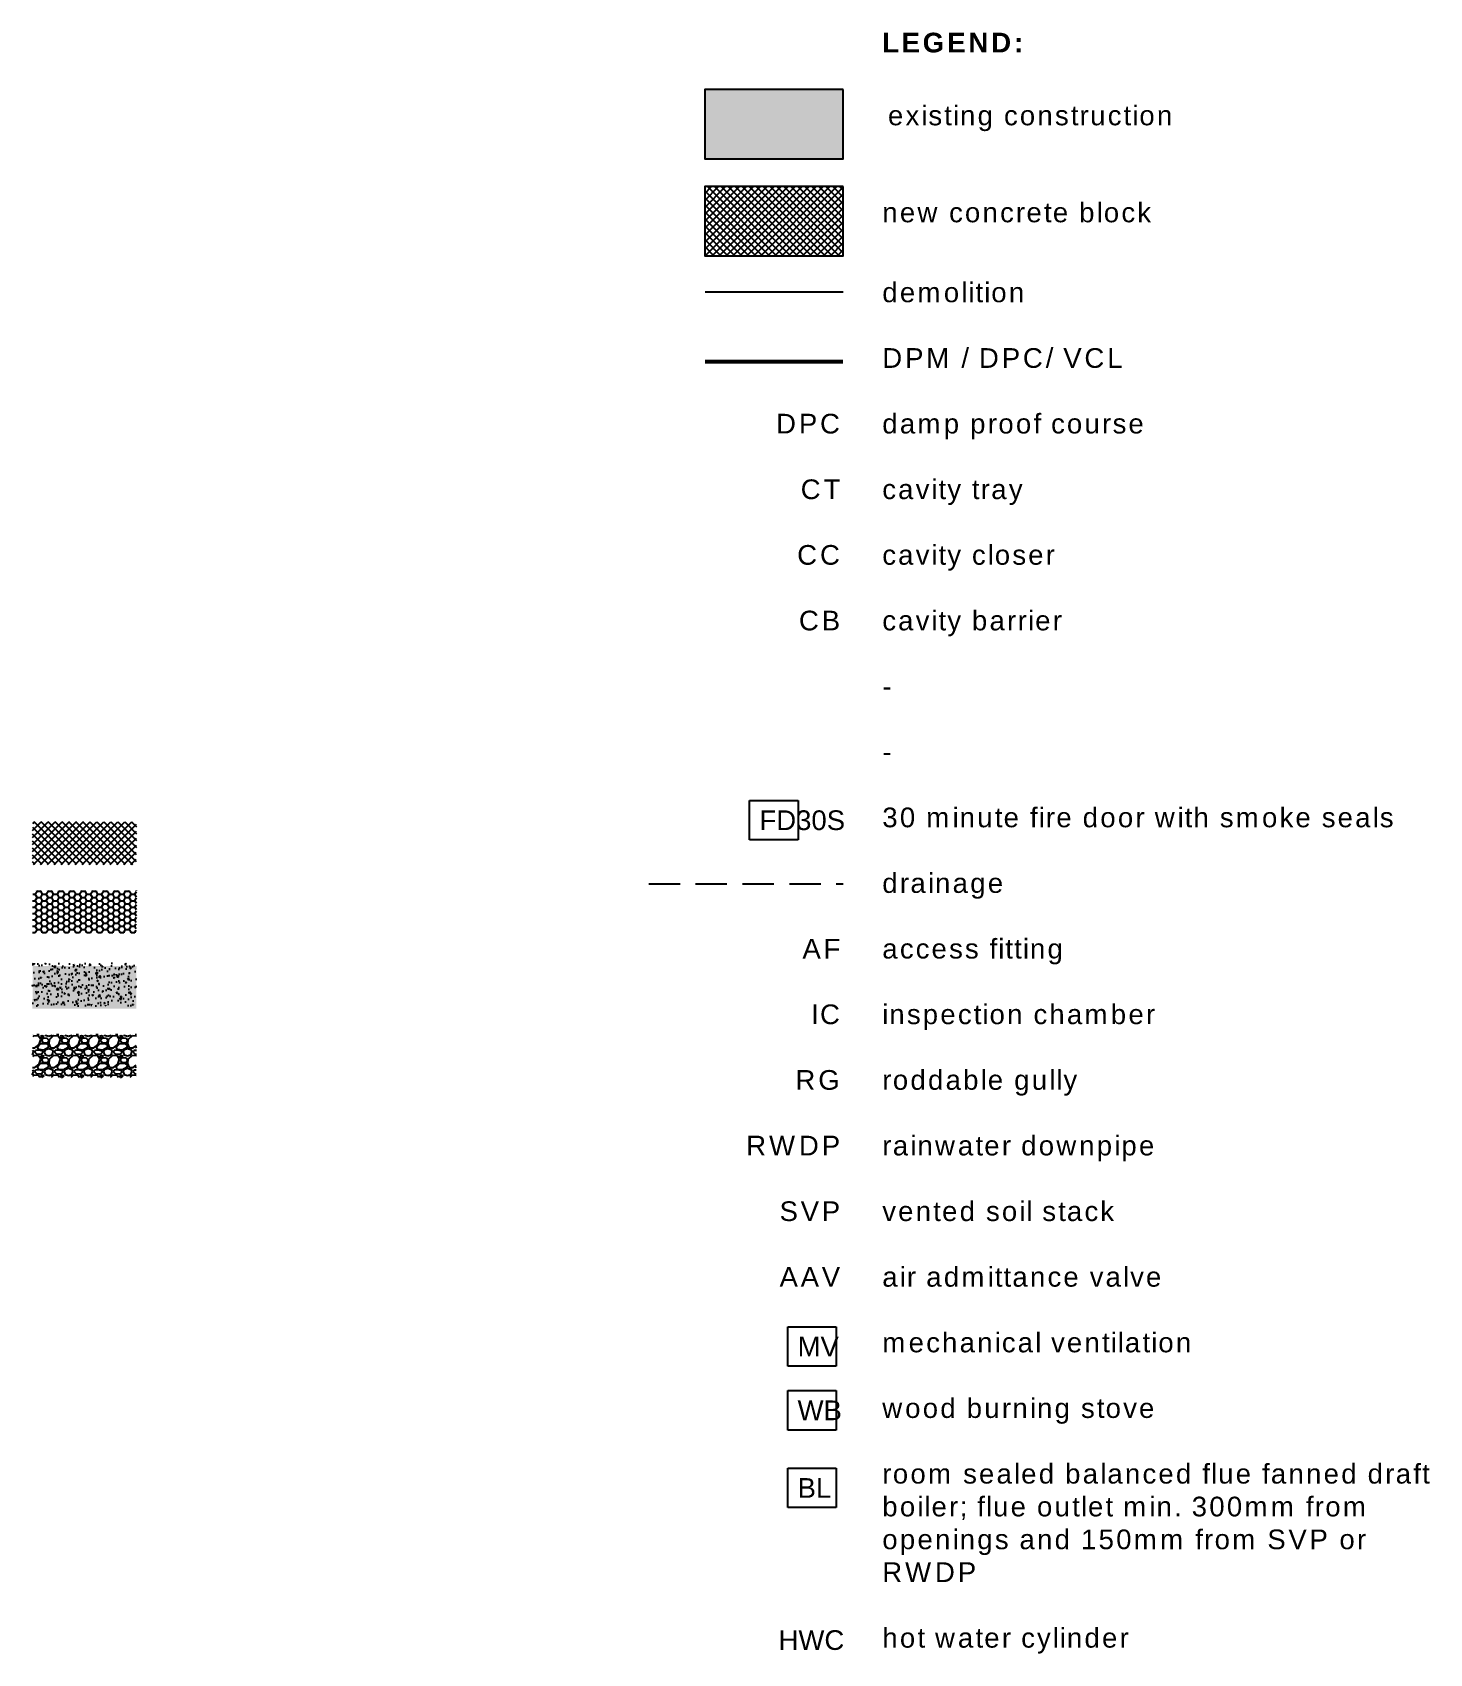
# Model space of a CAD drawing. Header units: millimetres. Extents: x 0 to 257100, y -5590 to 37493.
# Drawn here: x 73017 to 80113, y 12446 to 20681 of the extents above; entities that cross this region are included whole.
import ezdxf

# ---------------------------------------------------------------- set-up
doc = ezdxf.new("R2010")
doc.units = ezdxf.units.MM
doc.header["$LTSCALE"] = 25
doc.header["$MEASUREMENT"] = 0
doc.linetypes.add('DASHED', pattern=[19.05, 12.7, -6.35])
doc.layers.add('0-outline', color=3, linetype='Continuous', plot=False)
for name, color, linetype in [('04 - Existing', 253, 'Continuous'), ('04 - Hatches_50', 211, 'Continuous'), ('04 - Insulation', 252, 'Continuous'), ('05 - General Notes_50', 51, 'Continuous'), ('14 - Demolition', 5, 'Continuous'), ('19 - DPM-DPC', 160, 'DASHED'), ('52 - Drainage-Soil waste', 2, 'DASHED')]:
    doc.layers.add(name, color=color, linetype=linetype)
doc.styles.add('GENERATED_STYLE_7', font='arialbd.ttf')

msp = doc.modelspace()

# ---------------------------------------------------------------- texts
at = {"layer": '05 - General Notes_50', "char_height": 100, "attachment_point": 1, "style": 'GENERATED_STYLE_7'}
for s, width, heights, insert in [('{\\T1.15;LEGEND:}', 3008.916, [0], (77333.5, 20679.7)), ('{\\fArial|b0|i0|c0|p34;\\T1.15;existing construction}', 3008.916, [0], (77362.3, 20309.4)), ('{\\fArial|b0|i0|c0|p34;\\T1.15;new concrete block }', 3008.916, [0], (77333.5, 19816.7)), ('\\pxqr;{\\fArial|b0|i0|c0|p34;\\T1.15;\\P\\P\\P\\PDPC\\P\\PCT\\P\\PCC\\P\\PCB\\P\\P\\P\\P\\P\\P\\P\\P\\P\\PAF\\P\\PIC\\P\\PRG\\P\\PRWDP\\P\\PSVP\\P\\PAAV}', 2292.629, [5601.6], (74840.6, 19410.6)), ('{\\fArial|b0|i0|c0|p34;HWC}', 146.222, [0], (76806.7, 12564.4))]:
    msp.add_mtext_dynamic_manual_height_columns(s, width=width, gutter_width=12.5, heights=heights, dxfattribs=dict(at, insert=insert))
at = {"layer": '05 - General Notes_50', "insert": (77333.5, 19410.6), "char_height": 100, "width": 2866.336, "attachment_point": 1, "style": 'GENERATED_STYLE_7'}
msp.add_mtext('{\\fArial|b0|i0|c0|p34;\\T1.15;demolition\\P\\PDPM / DPC/ VCL\\P\\Pdamp proof course\\P\\Pcavity tray\\P\\Pcavity closer\\P\\Pcavity barrier\\P\\P-\\P\\P-\\P\\P30 minute fire door with smoke seals\\P\\Pdrainage\\P\\Paccess fitting\\P\\Pinspection chamber\\P\\Proddable gully\\P\\Prainwater downpipe\\P\\Pvented soil stack\\P\\Pair admittance valve\\P\\Pmechanical ventilation\\P\\Pwood burning stove\\P\\Proom sealed balanced flue fanned draft boiler; flue outlet min. 300mm from openings and 150mm from SVP or RWDP\\P\\Phot water cylinder}', dxfattribs=at)
at = {"layer": '05 - General Notes_50', "char_height": 100, "attachment_point": 1, "style": 'GENERATED_STYLE_7', "bg_fill": 16, "box_fill_scale": 1.5, "bg_fill_color": 256, "bg_fill_transparency": 0}
for s, insert in [('{\\fArial|b0|i0|c0|p34;FD30S}', (76709.6, 16729.2)), ('{\\fArial|b0|i0|c0|p34;MV}', (76903.3, 14055.9)), ('{\\fArial|b0|i0|c0|p34;WB}', (76903.3, 13731.4)), ('{\\fArial|b0|i0|c0|p34;BL}', (76903.3, 13337.2))]:
    msp.add_mtext_dynamic_manual_height_columns(s, width=146.222, gutter_width=12.5, heights=[0], dxfattribs=dict(at, insert=insert))

# ---------------------------------------------------------------- hatches: boundary and pattern name
at = {"layer": '04 - Existing'}
h = msp.add_hatch(color=256, dxfattribs=at)
h.dxf.hatch_style = 1
h.paths.add_polyline_path([(77134.7, 20390.8), (76431.8, 20390.8), (76431.8, 20039.6), (77134.7, 20039.6)])
at = {"layer": '04 - Hatches_50', "transparency": 33554687}
h = msp.add_hatch(dxfattribs=at)
h.set_pattern_fill('ANSI37', color=256, scale=200)
h.paths.add_polyline_path([(77134.7, 19898.2), (76431.8, 19898.2), (76431.8, 19546.9), (77134.7, 19546.9)])
h = msp.add_hatch(dxfattribs=at)
h.set_pattern_fill('ANSI37', color=256, scale=200)
h.paths.add_polyline_path([(73018.7, 16670.4), (73545.9, 16670.4), (73544.5, 16453.8), (73017.3, 16453.8)])
h = msp.add_hatch(dxfattribs=at)
h.set_pattern_fill('AR-CONC', color=256, scale=10)
h.set_pattern_definition([(50, (0, 396.244), (71.72602, -6.275213), [7.5, -82.5]), (355, (0, 396.244), (-13.87513, 75.21921), [6, -66]), (100.45144, (5.98, 395.72), (57.850885, 68.944), [6.37402, -70.11421]), (46.1842, (0, 416.24), (106.72413, -16.55193), [11.25, -123.75]), (96.63564, (8.89, 414.87), (93.4662, 97.41186), [9.56103, -105.17138]), (351.18416, (0, 416.24), (93.4662, 97.41186), [9, -99]), (21, (10, 411.244), (59.690705, -40.26189), [7.5, -82.5]), (326, (10, 411.244), (24.33153, 72.515005), [6, -66]), (71.45144, (14.974, 407.89), (84.02224, 32.253115), [6.37402, -70.11421]), (37.5, (0, 396.244), (1.2159855, 33.289385), [0, -65.2, 0, -67, 0, -66.25]), (7.5, (0, 396.244), (26.306954, 39.441171), [0, -38.2, 0, -63.7, 0, -25.25]), (327.5, (-22.3, 396.244), (53.382244, -2.255487), [0, -25, 0, -78, 0, -103.5]), (317.5, (-32.3, 396.244), (58.318617, 10.010498), [0, -32.5, 0, -51.8, 0, -73.5])])
h.paths.add_polyline_path([(73018.7, 15952.4), (73545.9, 15952.4), (73544.5, 15735.8), (73017.3, 15735.8)])
h = msp.add_hatch(dxfattribs=at)
h.set_pattern_fill('AR-CONC', color=256, scale=0.5)
h.set_pattern_definition([(50, (0, 0), (3.58630091, -0.31376067), [0.375, -4.125]), (355, (0, 0), (-0.69375667, 3.76096067), [0.3, -3.3]), (100.4514445, (0.299, -0.026), (2.89254423, 3.44719995), [0.31870096, -3.50571056]), (46.1842, (0, 1), (5.33620665, -0.8275964), [0.5625, -6.1875]), (96.6356355, (0.4447, 0.931), (4.67330973, 4.870593), [0.4780517, -5.2585688]), (351.184164, (0, 1), (4.67330973, 4.870593), [0.45, -4.95]), (21, (0.5, 0.75), (2.98453526, -2.01309445), [0.375, -4.125]), (326, (0.5, 0.75), (1.21657666, 3.62575023), [0.3, -3.3]), (71.451445, (0.7487, 0.5822), (4.20111188, 1.61265576), [0.31870095, -3.50571056]), (37.5, (0, 0), (0.060799277, 1.66446927), [0, -3.26, 0, -3.35, 0, -3.3125]), (7.5, (0, 0), (1.315347687, 1.97205856), [0, -1.91, 0, -3.185, 0, -1.2625]), (327.5, (-1.115, 0), (2.66911218, -0.112774359), [0, -1.25, 0, -3.9, 0, -5.175]), (317.5, (-1.615, 0), (2.91593085, 0.50052491), [0, -1.625, 0, -2.59, 0, -3.675])])
h.paths.add_polyline_path([(73018.7, 15938.9), (73545.9, 15938.9), (73544.5, 15722.3), (73017.3, 15722.3)])
h = msp.add_hatch(dxfattribs=at)
h.set_pattern_fill('GRAVEL', color=256, scale=100)
h.set_pattern_definition([(228.012788, (72, 100), (-800, -900), [13.4536, -1331.9088]), (184.969741, (63, 90), (1200, 100), [23.0868, -2285.59248]), (132.510447, (40, 88), (1000, -1100), [16.2788, -1611.60326]), (267.273689, (1, 63), (100, 2000), [21.0238, -2081.3558]), (292.833654, (0, 42), (-500, 1200), [20.6155, -2040.93731]), (357.273689, (8, 23), (-2000, 100), [21.0238, -2081.3558]), (37.6942405, (29, 22), (-1300, -1000), [27.8029, -2752.48485]), (72.2553284, (51, 39), (700, 2200), [26.2488, -2598.63215]), (121.4295656, (59, 64), (-800, 1300), [21.095, -2088.40731]), (175.236358, (48, 82), (1100, -100), [24.0832, -1180.07626]), (222.397438, (24, 84), (-1200, -1100), [31.1448, -3083.3375]), (138.814075, (100, 62), (-700, 600), [10.6301, -1052.38448]), (171.4692344, (92, 69), (1300, -200), [20.2237, -2002.15114]), (225, (72, 72), (-1e-14, -100), [14.1421, -127.27926]), (203.19859, (65, 84), (500, 200), [7.6158, -753.96151]), (291.80141, (58, 81), (-100, 300), [10.7703, -527.74618]), (30.963757, (62, 71), (300, 200), [17.4929, -565.60229]), (161.56505, (77, 80), (200, -100), [12.6491, -303.57867]), (16.38954, (0, 81), (1000, 300), [17.72, -1754.28451]), (70.346176, (17, 86), (-400, -1100), [14.8661, -1471.74077]), (293.19859, (77, 100), (-200, 500), [15.2315, -746.34581]), (343.61046, (83, 86), (-1000, 300), [17.72, -1754.28451]), (339.443955, (0, 19), (-500, 200), [17.088, -837.31237]), (294.775141, (16, 13), (-500, 1100), [14.3178, -1417.4643]), (66.80141, (78, 0), (200, 500), [15.2315, -746.34581]), (17.354025, (84, 14), (-1300, -400), [16.7631, -1659.54236]), (69.443955, (29, 0), (-200, -500), [8.544, -845.85637]), (101.309932, (72, 0), (-100, 400), [5.099, -504.80295]), (165.963757, (71, 5), (300, -100), [20.6155, -391.69506]), (186.009006, (51, 10), (1000, 100), [19.105, -1891.39232]), (303.690068, (62, 62), (-100, 200), [14.4222, -346.13293]), (353.1572266, (70, 50), (1700, -200), [25.1794, -2492.75626]), (60.945396, (95, 47), (-400, -700), [10.2956, -1019.26741]), (90, (100, 56), (-100, 100), [6, -94]), (120.256437, (49, 13), (400, -700), [13.8924, -1375.352]), (48.012788, (42, 25), (800, 900), [26.9072, -1318.4552]), (0, (60, 45), (100, 100), [26, -74]), (325.304846, (86, 45), (1000, -700), [15.8114, -1565.32743]), (254.054604, (99, 36), (-100, -400), [14.5602, -713.45079]), (207.6459754, (95, 22), (-1900, -1000), [23.7065, -2346.94742]), (175.426079, (74, 11), (-1300, 100), [25.0799, -2482.90734])])
h.paths.add_polyline_path([(73018.7, 15589.6), (73545.9, 15589.6), (73544.5, 15373), (73017.3, 15373)])
at = {"layer": '04 - Insulation', "transparency": 33554687}
h = msp.add_hatch(dxfattribs=at)
h.set_pattern_fill('HONEY', color=256, scale=150)
h.paths.add_polyline_path([(73018.7, 16321.7), (73545.9, 16321.7), (73544.5, 16105.1), (73017.3, 16105.1)])

# ---------------------------------------------------------------- linework, layer by layer
at = {"layer": '0-outline'}
for points in [[(77134.7, 20390.8), (76431.8, 20390.8), (76431.8, 20039.6), (77134.7, 20039.6)], [(77134.7, 19898.2), (76431.8, 19898.2), (76431.8, 19546.9), (77134.7, 19546.9)]]:
    msp.add_lwpolyline(points, close=True, dxfattribs=at)
at = {"layer": '14 - Demolition'}
msp.add_line((76433.5, 19363.4), (77133.9, 19363.4), dxfattribs=at)
at = {"layer": '19 - DPM-DPC', "ltscale": 0.5, "const_width": 20}
msp.add_lwpolyline([(76433.5, 19008.1), (77133.9, 19008.1)], dxfattribs=at)
at = {"layer": '52 - Drainage-Soil waste', "ltscale": 0.5}
msp.add_line((76147.5, 16356.7), (77133.9, 16356.7), dxfattribs=at)

msp.set_redraw_order([(e.dxf.handle, doc.entitydb.next_handle()) for e in msp.query("TEXT MTEXT ATTDEF DIMENSION ARC_DIMENSION")])  # texts and dimensions are drawn at this point

doc.saveas('drawing.dxf')
